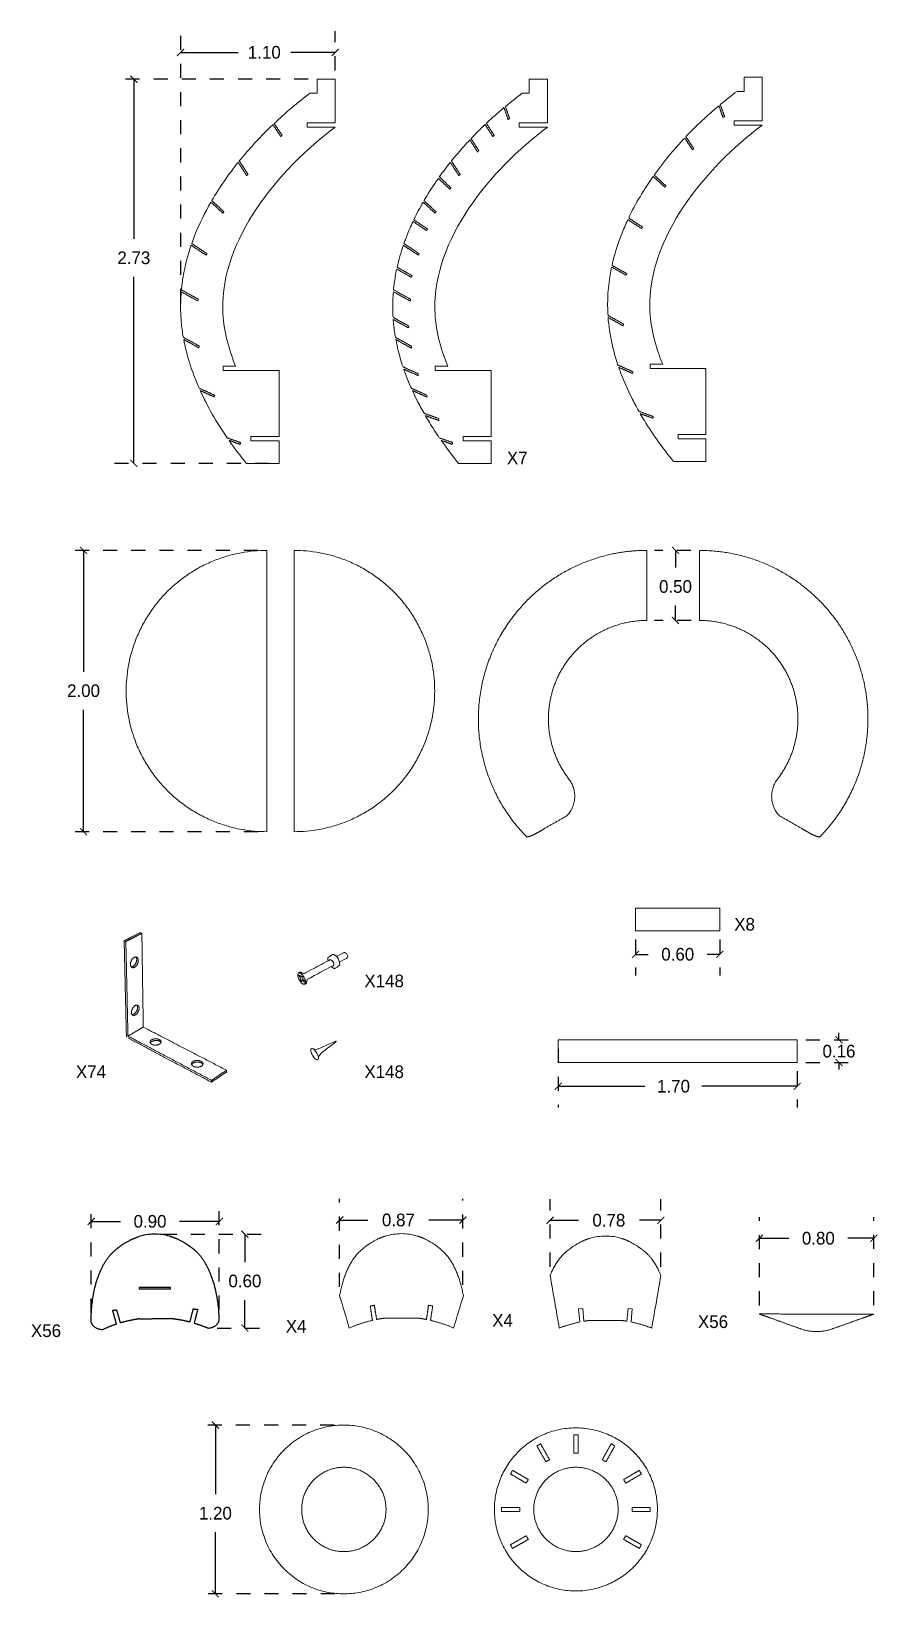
# Model space of a CAD drawing. Header units: metres. Extents: x 20.8 to 26.8, y 45.3 to 56.5.
import ezdxf

# ---------------------------------------------------------------- set-up
doc = ezdxf.new("R2010")
doc.units = ezdxf.units.M
doc.linetypes.add('HIDDEN', pattern=[9.525, 6.35, -3.175])
doc.layers.add('Make2D$Visible$Curves', color=7, linetype='Continuous', true_color=0x000000)
doc.layers.add('ΔΙΑΣΤΑΣΕΙΣ', color=60, linetype='Continuous')
doc.dimstyles.new('Copy of STANDARD_ACAD', dxfattribs={"dimtxt": 0.1, "dimasz": 0.1, "dimexe": 0.15, "dimexo": 0.0625, "dimgap": 0.09, "dimtad": 0, "dimtih": 1, "dimtoh": 1, "dimzin": 0, "dimdsep": 46, "dimtxsty": 'Standard', "dimblk": 'ARCHTICK', "dimcen": 0.09, "dimadec": 0, "dimazin": 0, "dimtfac": 1, "dimtofl": 0, "dimtmove": 0, "dimatfit": 3, "dimfxl": 1, "dimtolj": 1, "dimtzin": 0, "dimarcsym": 0})

msp = doc.modelspace()

# ---------------------------------------------------------------- texts
at = {"layer": 'Make2D$Visible$Curves', "color": 1, "lineweight": 5}
for s, p in [('X7', (24.136, 53.391)), ('X8', (25.753, 50.075)), ('X148', (23.122, 49.672)), ('X74', (21.07, 49.026)), ('X148', (23.122, 49.026)), ('X4', (24.031, 47.258)), ('X56', (25.495, 47.249)), ('X56', (20.75, 47.185)), ('X4', (22.563, 47.217))]:
    msp.add_text(s, height=0.09, dxfattribs=at).set_placement(p)

# ---------------------------------------------------------------- blocks, each defined once
blk = doc.blocks.new('_ArchTick')
at = {"color": 0, "linetype": 'ByBlock', "const_width": 0.15}
blk.add_lwpolyline([(-0.5, -0.5), (0.5, 0.5)], dxfattribs=at)
blk = doc.blocks.new('*D2')
at = {"layer": 'Defpoints', "color": 0, "linetype": 'HIDDEN', "ltscale": 0.01, "transparency": 16777216}
for p in [(21.482, 56.128), (22.785, 56.128), (22.507, 53.397)]:
    blk.add_point(p, dxfattribs=at)
at = {"layer": 'ΔΙΑΣΤΑΣΕΙΣ', "color": 0, "linetype": 'HIDDEN', "lineweight": -2, "ltscale": 0.01, "transparency": 16777216}
for p, q in [((22.723, 56.128), (21.332, 56.128)), ((22.444, 53.397), (21.332, 53.397))]:
    blk.add_line(p, q, dxfattribs=at)
at = {"layer": 'ΔΙΑΣΤΑΣΕΙΣ', "color": 0, "linetype": 'Continuous', "lineweight": -2, "ltscale": 0.01, "transparency": 16777216}
for p, q in [((21.482, 56.128), (21.482, 54.993)), ((21.482, 53.397), (21.482, 54.723))]:
    blk.add_line(p, q, dxfattribs=at)
at = {"layer": 'ΔΙΑΣΤΑΣΕΙΣ', "color": 0, "linetype": 'HIDDEN', "lineweight": -2, "ltscale": 0.01, "transparency": 16777216, "xscale": 0.05, "yscale": 0.05, "zscale": 0.05}
for p, rotation in [((21.482, 56.128), 90), ((21.482, 53.397), 270)]:
    blk.add_blockref('_ArchTick', p, dxfattribs=dict(at, rotation=rotation))
at = {"layer": 'ΔΙΑΣΤΑΣΕΙΣ', "color": 0, "linetype": 'HIDDEN', "lineweight": 5, "ltscale": 0.01, "transparency": 16777216, "insert": (21.482, 54.858), "char_height": 0.09, "attachment_point": 5}
blk.add_mtext('\\A1;2.73', dxfattribs=at)
blk = doc.blocks.new('*D3')
at = {"layer": 'Defpoints', "color": 0, "linetype": 'HIDDEN', "ltscale": 0.01, "transparency": 16777216}
for p in [(22.915, 56.319), (22.915, 56.128), (21.815, 54.474)]:
    blk.add_point(p, dxfattribs=at)
at = {"layer": 'ΔΙΑΣΤΑΣΕΙΣ', "color": 0, "linetype": 'HIDDEN', "lineweight": -2, "ltscale": 0.01, "transparency": 16777216}
for p, q in [((21.815, 54.537), (21.815, 56.469)), ((22.915, 56.191), (22.915, 56.469))]:
    blk.add_line(p, q, dxfattribs=at)
at = {"layer": 'ΔΙΑΣΤΑΣΕΙΣ', "color": 0, "linetype": 'Continuous', "lineweight": -2, "ltscale": 0.01, "transparency": 16777216}
for p, q in [((21.815, 56.319), (22.223, 56.319)), ((22.915, 56.319), (22.598, 56.319))]:
    blk.add_line(p, q, dxfattribs=at)
at = {"layer": 'ΔΙΑΣΤΑΣΕΙΣ', "color": 0, "linetype": 'HIDDEN', "lineweight": -2, "ltscale": 0.01, "transparency": 16777216, "xscale": 0.05, "yscale": 0.05, "zscale": 0.05, "rotation": 180}
blk.add_blockref('_ArchTick', (21.815, 56.319), dxfattribs=at)
at = {"layer": 'ΔΙΑΣΤΑΣΕΙΣ', "color": 0, "linetype": 'HIDDEN', "lineweight": -2, "ltscale": 0.01, "transparency": 16777216, "xscale": 0.05, "yscale": 0.05, "zscale": 0.05}
blk.add_blockref('_ArchTick', (22.915, 56.319), dxfattribs=at)
at = {"layer": 'ΔΙΑΣΤΑΣΕΙΣ', "color": 0, "linetype": 'HIDDEN', "lineweight": 5, "ltscale": 0.01, "transparency": 16777216, "insert": (22.41, 56.319), "char_height": 0.09, "attachment_point": 5}
blk.add_mtext('\\A1;1.10', dxfattribs=at)
blk = doc.blocks.new('*D4')
at = {"layer": 'Defpoints', "color": 0, "linetype": 'HIDDEN', "ltscale": 0.01, "transparency": 16777216}
for p in [(21.124, 52.778), (22.427, 52.778), (22.427, 50.778)]:
    blk.add_point(p, dxfattribs=at)
at = {"layer": 'ΔΙΑΣΤΑΣΕΙΣ', "color": 0, "linetype": 'HIDDEN', "lineweight": -2, "ltscale": 0.01, "transparency": 16777216}
for p, q in [((22.364, 52.778), (20.974, 52.778)), ((22.364, 50.778), (20.974, 50.778))]:
    blk.add_line(p, q, dxfattribs=at)
at = {"layer": 'ΔΙΑΣΤΑΣΕΙΣ', "color": 0, "linetype": 'Continuous', "lineweight": -2, "ltscale": 0.01, "transparency": 16777216}
for p, q in [((21.124, 52.778), (21.124, 51.915)), ((21.124, 50.778), (21.124, 51.645))]:
    blk.add_line(p, q, dxfattribs=at)
at = {"layer": 'ΔΙΑΣΤΑΣΕΙΣ', "color": 0, "linetype": 'HIDDEN', "lineweight": -2, "ltscale": 0.01, "transparency": 16777216, "xscale": 0.05, "yscale": 0.05, "zscale": 0.05}
for p, rotation in [((21.124, 52.778), 90), ((21.124, 50.778), 270)]:
    blk.add_blockref('_ArchTick', p, dxfattribs=dict(at, rotation=rotation))
at = {"layer": 'ΔΙΑΣΤΑΣΕΙΣ', "color": 0, "linetype": 'HIDDEN', "lineweight": 5, "ltscale": 0.01, "transparency": 16777216, "insert": (21.124, 51.78), "char_height": 0.09, "attachment_point": 5}
blk.add_mtext('\\A1;2.00', dxfattribs=at)
blk = doc.blocks.new('*D5')
at = {"layer": 'Defpoints', "color": 0, "linetype": 'HIDDEN', "ltscale": 0.01, "transparency": 16777216}
for p in [(22.062, 46.559), (22.971, 46.559), (22.974, 45.359)]:
    blk.add_point(p, dxfattribs=at)
at = {"layer": 'ΔΙΑΣΤΑΣΕΙΣ', "color": 0, "linetype": 'HIDDEN', "lineweight": -2, "ltscale": 0.01, "transparency": 16777216}
for p, q in [((22.908, 46.559), (21.912, 46.559)), ((22.911, 45.359), (21.912, 45.359))]:
    blk.add_line(p, q, dxfattribs=at)
at = {"layer": 'ΔΙΑΣΤΑΣΕΙΣ', "color": 0, "linetype": 'Continuous', "lineweight": -2, "ltscale": 0.01, "transparency": 16777216}
for p, q in [((22.062, 46.559), (22.062, 46.067)), ((22.062, 45.359), (22.062, 45.797))]:
    blk.add_line(p, q, dxfattribs=at)
at = {"layer": 'ΔΙΑΣΤΑΣΕΙΣ', "color": 0, "linetype": 'HIDDEN', "lineweight": -2, "ltscale": 0.01, "transparency": 16777216, "xscale": 0.05, "yscale": 0.05, "zscale": 0.05}
for p, rotation in [((22.062, 46.559), 90), ((22.062, 45.359), 270)]:
    blk.add_blockref('_ArchTick', p, dxfattribs=dict(at, rotation=rotation))
at = {"layer": 'ΔΙΑΣΤΑΣΕΙΣ', "color": 0, "linetype": 'HIDDEN', "lineweight": 5, "ltscale": 0.01, "transparency": 16777216, "insert": (22.062, 45.932), "char_height": 0.09, "attachment_point": 5}
blk.add_mtext('\\A1;1.20', dxfattribs=at)
blk = doc.blocks.new('*D6')
at = {"layer": 'Defpoints', "color": 0, "linetype": 'HIDDEN', "ltscale": 0.01, "transparency": 16777216}
for p in [(22.09, 48.007), (21.179, 47.296), (22.09, 47.317)]:
    blk.add_point(p, dxfattribs=at)
at = {"layer": 'ΔΙΑΣΤΑΣΕΙΣ', "color": 0, "linetype": 'HIDDEN', "lineweight": -2, "ltscale": 0.01, "transparency": 16777216}
for p, q in [((21.179, 47.358), (21.179, 48.157)), ((22.09, 47.38), (22.09, 48.157))]:
    blk.add_line(p, q, dxfattribs=at)
at = {"layer": 'ΔΙΑΣΤΑΣΕΙΣ', "color": 0, "linetype": 'Continuous', "lineweight": -2, "ltscale": 0.01, "transparency": 16777216}
for p, q in [((21.179, 48.007), (21.387, 48.007)), ((22.09, 48.007), (21.807, 48.007))]:
    blk.add_line(p, q, dxfattribs=at)
at = {"layer": 'ΔΙΑΣΤΑΣΕΙΣ', "color": 0, "linetype": 'HIDDEN', "lineweight": -2, "ltscale": 0.01, "transparency": 16777216, "xscale": 0.05, "yscale": 0.05, "zscale": 0.05, "rotation": 180}
blk.add_blockref('_ArchTick', (21.179, 48.007), dxfattribs=at)
at = {"layer": 'ΔΙΑΣΤΑΣΕΙΣ', "color": 0, "linetype": 'HIDDEN', "lineweight": -2, "ltscale": 0.01, "transparency": 16777216, "xscale": 0.05, "yscale": 0.05, "zscale": 0.05}
blk.add_blockref('_ArchTick', (22.09, 48.007), dxfattribs=at)
at = {"layer": 'ΔΙΑΣΤΑΣΕΙΣ', "color": 0, "linetype": 'HIDDEN', "lineweight": 5, "ltscale": 0.01, "transparency": 16777216, "insert": (21.597, 48.007), "char_height": 0.09, "attachment_point": 5}
blk.add_mtext('\\A1;0.90', dxfattribs=at)
blk = doc.blocks.new('*D7')
at = {"layer": 'Defpoints', "color": 0, "linetype": 'HIDDEN', "ltscale": 0.01, "transparency": 16777216}
for p in [(21.625, 47.916), (22.272, 47.916), (22.012, 47.249)]:
    blk.add_point(p, dxfattribs=at)
at = {"layer": 'ΔΙΑΣΤΑΣΕΙΣ', "color": 0, "linetype": 'HIDDEN', "lineweight": -2, "ltscale": 0.01, "transparency": 16777216}
for p, q in [((21.687, 47.916), (22.422, 47.916)), ((22.075, 47.249), (22.422, 47.249))]:
    blk.add_line(p, q, dxfattribs=at)
at = {"layer": 'ΔΙΑΣΤΑΣΕΙΣ', "color": 0, "linetype": 'Continuous', "lineweight": -2, "ltscale": 0.01, "transparency": 16777216}
for p, q in [((22.272, 47.916), (22.272, 47.718)), ((22.272, 47.249), (22.272, 47.448))]:
    blk.add_line(p, q, dxfattribs=at)
at = {"layer": 'ΔΙΑΣΤΑΣΕΙΣ', "color": 0, "linetype": 'HIDDEN', "lineweight": -2, "ltscale": 0.01, "transparency": 16777216, "xscale": 0.05, "yscale": 0.05, "zscale": 0.05}
for p, rotation in [((22.272, 47.916), 90), ((22.272, 47.249), 270)]:
    blk.add_blockref('_ArchTick', p, dxfattribs=dict(at, rotation=rotation))
at = {"layer": 'ΔΙΑΣΤΑΣΕΙΣ', "color": 0, "linetype": 'HIDDEN', "lineweight": 5, "ltscale": 0.01, "transparency": 16777216, "insert": (22.272, 47.583), "char_height": 0.09, "attachment_point": 5}
blk.add_mtext('\\A1;0.60', dxfattribs=at)
blk = doc.blocks.new('*D10')
at = {"layer": 'Defpoints', "color": 0, "linetype": 'HIDDEN', "ltscale": 0.01, "transparency": 16777216}
for p in [(25.335, 52.778), (25.506, 52.778), (25.509, 52.28)]:
    blk.add_point(p, dxfattribs=at)
at = {"layer": 'ΔΙΑΣΤΑΣΕΙΣ', "color": 0, "linetype": 'HIDDEN', "lineweight": -2, "ltscale": 0.01, "transparency": 16777216}
for p, q in [((25.444, 52.778), (25.185, 52.778)), ((25.447, 52.28), (25.185, 52.28))]:
    blk.add_line(p, q, dxfattribs=at)
at = {"layer": 'ΔΙΑΣΤΑΣΕΙΣ', "color": 0, "linetype": 'Continuous', "lineweight": -2, "ltscale": 0.01, "transparency": 16777216}
for p, q in [((25.335, 52.778), (25.335, 52.656)), ((25.335, 52.28), (25.335, 52.386))]:
    blk.add_line(p, q, dxfattribs=at)
at = {"layer": 'ΔΙΑΣΤΑΣΕΙΣ', "color": 0, "linetype": 'HIDDEN', "lineweight": -2, "ltscale": 0.01, "transparency": 16777216, "xscale": 0.05, "yscale": 0.05, "zscale": 0.05}
for p, rotation in [((25.335, 52.778), 90), ((25.335, 52.28), 270)]:
    blk.add_blockref('_ArchTick', p, dxfattribs=dict(at, rotation=rotation))
at = {"layer": 'ΔΙΑΣΤΑΣΕΙΣ', "color": 0, "linetype": 'HIDDEN', "lineweight": 5, "ltscale": 0.01, "transparency": 16777216, "insert": (25.335, 52.521), "char_height": 0.09, "attachment_point": 5}
blk.add_mtext('\\A1;0.50', dxfattribs=at)
blk = doc.blocks.new('*D11')
at = {"layer": 'Defpoints', "color": 0, "linetype": 'HIDDEN', "ltscale": 0.01, "transparency": 16777216}
for p in [(26.201, 49.298), (26.498, 49.298), (26.201, 49.137)]:
    blk.add_point(p, dxfattribs=at)
at = {"layer": 'ΔΙΑΣΤΑΣΕΙΣ', "color": 0, "linetype": 'Continuous', "lineweight": -2, "ltscale": 0.01, "transparency": 16777216}
for p, q in [((26.498, 49.298), (26.498, 49.348)), ((26.498, 49.137), (26.498, 49.087))]:
    blk.add_line(p, q, dxfattribs=at)
at = {"layer": 'ΔΙΑΣΤΑΣΕΙΣ', "color": 0, "linetype": 'HIDDEN', "lineweight": -2, "ltscale": 0.01, "transparency": 16777216}
for p, q in [((26.263, 49.298), (26.648, 49.298)), ((26.263, 49.137), (26.648, 49.137))]:
    blk.add_line(p, q, dxfattribs=at)
at = {"layer": 'ΔΙΑΣΤΑΣΕΙΣ', "color": 0, "linetype": 'HIDDEN', "lineweight": -2, "ltscale": 0.01, "transparency": 16777216, "xscale": 0.05, "yscale": 0.05, "zscale": 0.05}
for p, rotation in [((26.498, 49.298), 270), ((26.498, 49.137), 90)]:
    blk.add_blockref('_ArchTick', p, dxfattribs=dict(at, rotation=rotation))
at = {"layer": 'ΔΙΑΣΤΑΣΕΙΣ', "color": 0, "linetype": 'HIDDEN', "lineweight": 5, "ltscale": 0.01, "transparency": 16777216, "insert": (26.498, 49.217), "char_height": 0.09, "attachment_point": 5}
blk.add_mtext('\\A1;0.16', dxfattribs=at)
blk = doc.blocks.new('*D12')
at = {"layer": 'Defpoints', "color": 0, "linetype": 'HIDDEN', "ltscale": 0.01, "transparency": 16777216}
for p in [(24.501, 49.298), (26.201, 49.137), (26.201, 48.968)]:
    blk.add_point(p, dxfattribs=at)
at = {"layer": 'ΔΙΑΣΤΑΣΕΙΣ', "color": 0, "linetype": 'HIDDEN', "lineweight": -2, "ltscale": 0.01, "transparency": 16777216}
for p, q in [((24.501, 49.235), (24.501, 48.818)), ((26.201, 49.075), (26.201, 48.818))]:
    blk.add_line(p, q, dxfattribs=at)
at = {"layer": 'ΔΙΑΣΤΑΣΕΙΣ', "color": 0, "linetype": 'Continuous', "lineweight": -2, "ltscale": 0.01, "transparency": 16777216}
for p, q in [((24.501, 48.968), (25.118, 48.968)), ((26.201, 48.968), (25.523, 48.968))]:
    blk.add_line(p, q, dxfattribs=at)
at = {"layer": 'ΔΙΑΣΤΑΣΕΙΣ', "color": 0, "linetype": 'HIDDEN', "lineweight": -2, "ltscale": 0.01, "transparency": 16777216, "xscale": 0.05, "yscale": 0.05, "zscale": 0.05, "rotation": 180}
blk.add_blockref('_ArchTick', (24.501, 48.968), dxfattribs=at)
at = {"layer": 'ΔΙΑΣΤΑΣΕΙΣ', "color": 0, "linetype": 'HIDDEN', "lineweight": -2, "ltscale": 0.01, "transparency": 16777216, "xscale": 0.05, "yscale": 0.05, "zscale": 0.05}
blk.add_blockref('_ArchTick', (26.201, 48.968), dxfattribs=at)
at = {"layer": 'ΔΙΑΣΤΑΣΕΙΣ', "color": 0, "linetype": 'HIDDEN', "lineweight": 5, "ltscale": 0.01, "transparency": 16777216, "insert": (25.321, 48.968), "char_height": 0.09, "width": 0.03043, "attachment_point": 5}
blk.add_mtext('\\A1;1.70', dxfattribs=at)
blk = doc.blocks.new('*D13')
at = {"layer": 'Defpoints', "color": 0, "linetype": 'HIDDEN', "ltscale": 0.01, "transparency": 16777216}
for p in [(25.051, 50.074), (25.651, 50.074), (25.651, 49.906)]:
    blk.add_point(p, dxfattribs=at)
at = {"layer": 'ΔΙΑΣΤΑΣΕΙΣ', "color": 0, "linetype": 'HIDDEN', "lineweight": -2, "ltscale": 0.01, "transparency": 16777216}
for p, q in [((25.051, 50.012), (25.051, 49.756)), ((25.651, 50.012), (25.651, 49.756))]:
    blk.add_line(p, q, dxfattribs=at)
at = {"layer": 'ΔΙΑΣΤΑΣΕΙΣ', "color": 0, "linetype": 'Continuous', "lineweight": -2, "ltscale": 0.01, "transparency": 16777216}
for p, q in [((25.051, 49.906), (25.141, 49.906)), ((25.651, 49.906), (25.561, 49.906))]:
    blk.add_line(p, q, dxfattribs=at)
at = {"layer": 'ΔΙΑΣΤΑΣΕΙΣ', "color": 0, "linetype": 'HIDDEN', "lineweight": -2, "ltscale": 0.01, "transparency": 16777216, "xscale": 0.05, "yscale": 0.05, "zscale": 0.05, "rotation": 180}
blk.add_blockref('_ArchTick', (25.051, 49.906), dxfattribs=at)
at = {"layer": 'ΔΙΑΣΤΑΣΕΙΣ', "color": 0, "linetype": 'HIDDEN', "lineweight": -2, "ltscale": 0.01, "transparency": 16777216, "xscale": 0.05, "yscale": 0.05, "zscale": 0.05}
blk.add_blockref('_ArchTick', (25.651, 49.906), dxfattribs=at)
at = {"layer": 'ΔΙΑΣΤΑΣΕΙΣ', "color": 0, "linetype": 'HIDDEN', "lineweight": 5, "ltscale": 0.01, "transparency": 16777216, "insert": (25.351, 49.906), "char_height": 0.09, "width": 0.035, "attachment_point": 5}
blk.add_mtext('\\A1;0.60', dxfattribs=at)
blk = doc.blocks.new('*D14')
at = {"layer": 'Defpoints', "color": 0, "linetype": 'HIDDEN', "ltscale": 0.01, "transparency": 16777216}
for p in [(23.823, 48.017), (22.946, 47.478), (23.823, 47.493)]:
    blk.add_point(p, dxfattribs=at)
at = {"layer": 'ΔΙΑΣΤΑΣΕΙΣ', "color": 0, "linetype": 'HIDDEN', "lineweight": -2, "ltscale": 0.01, "transparency": 16777216}
for p, q in [((22.946, 47.541), (22.946, 48.167)), ((23.823, 47.556), (23.823, 48.167))]:
    blk.add_line(p, q, dxfattribs=at)
at = {"layer": 'ΔΙΑΣΤΑΣΕΙΣ', "color": 0, "linetype": 'Continuous', "lineweight": -2, "ltscale": 0.01, "transparency": 16777216}
for p, q in [((22.946, 48.017), (23.146, 48.017)), ((23.823, 48.017), (23.581, 48.017))]:
    blk.add_line(p, q, dxfattribs=at)
at = {"layer": 'ΔΙΑΣΤΑΣΕΙΣ', "color": 0, "linetype": 'HIDDEN', "lineweight": -2, "ltscale": 0.01, "transparency": 16777216, "xscale": 0.05, "yscale": 0.05, "zscale": 0.05, "rotation": 180}
blk.add_blockref('_ArchTick', (22.946, 48.017), dxfattribs=at)
at = {"layer": 'ΔΙΑΣΤΑΣΕΙΣ', "color": 0, "linetype": 'HIDDEN', "lineweight": -2, "ltscale": 0.01, "transparency": 16777216, "xscale": 0.05, "yscale": 0.05, "zscale": 0.05}
blk.add_blockref('_ArchTick', (23.823, 48.017), dxfattribs=at)
at = {"layer": 'ΔΙΑΣΤΑΣΕΙΣ', "color": 0, "linetype": 'HIDDEN', "lineweight": 5, "ltscale": 0.01, "transparency": 16777216, "insert": (23.364, 48.017), "char_height": 0.09, "width": 0.24, "attachment_point": 5}
blk.add_mtext('\\A1;0.87', dxfattribs=at)
blk = doc.blocks.new('*D15')
at = {"layer": 'Defpoints', "color": 0, "linetype": 'HIDDEN', "ltscale": 0.01, "transparency": 16777216}
for p in [(25.231, 48.015), (24.443, 47.622), (25.231, 47.622)]:
    blk.add_point(p, dxfattribs=at)
at = {"layer": 'ΔΙΑΣΤΑΣΕΙΣ', "color": 0, "linetype": 'HIDDEN', "lineweight": -2, "ltscale": 0.01, "transparency": 16777216}
for p, q in [((24.443, 47.685), (24.443, 48.165)), ((25.231, 47.685), (25.231, 48.165))]:
    blk.add_line(p, q, dxfattribs=at)
at = {"layer": 'ΔΙΑΣΤΑΣΕΙΣ', "color": 0, "linetype": 'Continuous', "lineweight": -2, "ltscale": 0.01, "transparency": 16777216}
for p, q in [((24.443, 48.015), (24.644, 48.015)), ((25.231, 48.015), (25.079, 48.015))]:
    blk.add_line(p, q, dxfattribs=at)
at = {"layer": 'ΔΙΑΣΤΑΣΕΙΣ', "color": 0, "linetype": 'HIDDEN', "lineweight": -2, "ltscale": 0.01, "transparency": 16777216, "xscale": 0.05, "yscale": 0.05, "zscale": 0.05, "rotation": 180}
blk.add_blockref('_ArchTick', (24.443, 48.015), dxfattribs=at)
at = {"layer": 'ΔΙΑΣΤΑΣΕΙΣ', "color": 0, "linetype": 'HIDDEN', "lineweight": -2, "ltscale": 0.01, "transparency": 16777216, "xscale": 0.05, "yscale": 0.05, "zscale": 0.05}
blk.add_blockref('_ArchTick', (25.231, 48.015), dxfattribs=at)
at = {"layer": 'ΔΙΑΣΤΑΣΕΙΣ', "color": 0, "linetype": 'HIDDEN', "lineweight": 5, "ltscale": 0.01, "transparency": 16777216, "insert": (24.861, 48.015), "char_height": 0.09, "width": 0.035, "attachment_point": 5}
blk.add_mtext('\\A1;0.78', dxfattribs=at)
blk = doc.blocks.new('*D17')
at = {"layer": 'Defpoints', "color": 0, "linetype": 'HIDDEN', "ltscale": 0.01, "transparency": 16777216}
for p in [(26.746, 47.887), (25.932, 47.348), (26.746, 47.348)]:
    blk.add_point(p, dxfattribs=at)
at = {"layer": 'ΔΙΑΣΤΑΣΕΙΣ', "color": 0, "linetype": 'HIDDEN', "lineweight": -2, "ltscale": 0.01, "transparency": 16777216}
for p, q in [((25.932, 47.41), (25.932, 48.037)), ((26.746, 47.411), (26.746, 48.037))]:
    blk.add_line(p, q, dxfattribs=at)
at = {"layer": 'ΔΙΑΣΤΑΣΕΙΣ', "color": 0, "linetype": 'Continuous', "lineweight": -2, "ltscale": 0.01, "transparency": 16777216}
for p, q in [((25.932, 47.887), (26.141, 47.887)), ((26.746, 47.887), (26.561, 47.887))]:
    blk.add_line(p, q, dxfattribs=at)
at = {"layer": 'ΔΙΑΣΤΑΣΕΙΣ', "color": 0, "linetype": 'HIDDEN', "lineweight": -2, "ltscale": 0.01, "transparency": 16777216, "xscale": 0.05, "yscale": 0.05, "zscale": 0.05, "rotation": 180}
blk.add_blockref('_ArchTick', (25.932, 47.887), dxfattribs=at)
at = {"layer": 'ΔΙΑΣΤΑΣΕΙΣ', "color": 0, "linetype": 'HIDDEN', "lineweight": -2, "ltscale": 0.01, "transparency": 16777216, "xscale": 0.05, "yscale": 0.05, "zscale": 0.05}
blk.add_blockref('_ArchTick', (26.746, 47.887), dxfattribs=at)
at = {"layer": 'ΔΙΑΣΤΑΣΕΙΣ', "color": 0, "linetype": 'HIDDEN', "lineweight": 5, "ltscale": 0.01, "transparency": 16777216, "insert": (26.351, 47.887), "char_height": 0.09, "width": 0.24, "attachment_point": 5}
blk.add_mtext('\\A1;0.80', dxfattribs=at)

# ---------------------------------------------------------------- dimensions: what is measured, and where the dimension line sits
at = {"layer": 'ΔΙΑΣΤΑΣΕΙΣ', "linetype": 'HIDDEN', "lineweight": 5, "ltscale": 0.01}
dim = msp.add_linear_dim(base=(22.915, 56.319), p1=(21.815, 54.474), p2=(22.915, 56.128), dimstyle='Copy of STANDARD_ACAD', override={"dimtxt": 0.09, "dimasz": 0.05}, dxfattribs=at)
dim.commit()
dim.dimension.update_dxf_attribs({"geometry": '*D3', "text_midpoint": (22.41, 56.319), "dimtype": 160})
for base, p1, p2, picture, middle in [((21.482, 56.128), (22.507, 53.397), (22.785, 56.128), '*D2', (21.482, 54.858)), ((21.124, 52.778), (22.427, 50.778), (22.427, 52.778), '*D4', (21.124, 51.78)), ((25.335, 52.778), (25.509, 52.28), (25.506, 52.778), '*D10', (25.335, 52.521)), ((26.498, 49.298), (26.201, 49.137), (26.201, 49.298), '*D11', (26.498, 49.217)), ((22.062, 46.559), (22.974, 45.359), (22.971, 46.559), '*D5', (22.062, 45.932))]:
    dim = msp.add_linear_dim(base=base, p1=p1, p2=p2, angle=90, dimstyle='Copy of STANDARD_ACAD', override={"dimtxt": 0.09, "dimasz": 0.05}, dxfattribs=at)
    dim.commit()
    dim.dimension.update_dxf_attribs({"geometry": picture, "text_midpoint": middle, "dimtype": 160})
for base, p1, p2, text, picture, middle in [((25.651, 49.906), (25.051, 50.074), (25.651, 50.074), '0.60', '*D13', (25.351, 49.906)), ((26.201, 48.968), (24.501, 49.298), (26.201, 49.137), '1.70', '*D12', (25.321, 48.968)), ((22.09, 48.007), (21.179, 47.296), (22.09, 47.317), '0.90', '*D6', (21.597, 48.007)), ((23.823, 48.017), (22.946, 47.478), (23.823, 47.493), '0.87', '*D14', (23.364, 48.017)), ((25.231, 48.015), (24.443, 47.622), (25.231, 47.622), '0.78', '*D15', (24.861, 48.015)), ((26.746, 47.887), (25.932, 47.348), (26.746, 47.348), '0.80', '*D17', (26.351, 47.887))]:
    dim = msp.add_linear_dim(base=base, p1=p1, p2=p2, text=text, dimstyle='Copy of STANDARD_ACAD', override={"dimtxt": 0.09, "dimasz": 0.05}, dxfattribs=at)
    dim.commit()
    dim.dimension.update_dxf_attribs({"geometry": picture, "text_midpoint": middle, "dimtype": 160})
dim = msp.add_linear_dim(base=(22.272, 47.916), p1=(22.012, 47.249), p2=(21.625, 47.916), angle=90, text='0.60', dimstyle='Copy of STANDARD_ACAD', override={"dimtxt": 0.09, "dimasz": 0.05}, dxfattribs=at)
dim.commit()
dim.dimension.update_dxf_attribs({"geometry": '*D7', "text_midpoint": (22.272, 47.583), "dimtype": 160})

# ---------------------------------------------------------------- linework, layer by layer
at = {"layer": 'Make2D$Visible$Curves', "color": 1}
msp.add_lwpolyline([(21.632, 47.537), (21.52, 47.537), (21.52, 47.527), (21.743, 47.528), (21.743, 47.538), (21.632, 47.538)], dxfattribs=at)
at = {"layer": 'Make2D$Visible$Curves', "color": 1, "lineweight": 5}
for points in [[(24.655, 47.292), (24.646, 47.385), (24.676, 47.389), (24.684, 47.297)], [(24.99, 47.297), (24.998, 47.389), (25.028, 47.385), (25.02, 47.292)]]:
    msp.add_lwpolyline(points, dxfattribs=at)
for points, degree in [([(25.952, 56.142), (25.888, 56.142), (25.823, 56.142)], 2), ([(25.823, 56.142), (25.823, 56.092), (25.823, 56.042)], 2), ([(25.952, 56.142), (25.952, 56.092), (25.952, 56.042)], 2), ([(22.735, 56.028), (22.646, 55.962), (22.561, 55.891), (22.481, 55.814)], 3), ([(22.785, 56.028), (22.76, 56.028), (22.735, 56.028)], 2), ([(22.785, 56.128), (22.785, 56.078), (22.785, 56.028)], 2), ([(22.785, 56.128), (22.85, 56.128), (22.915, 56.128)], 2), ([(22.915, 56.128), (22.915, 56.078), (22.915, 56.028)], 2), ([(22.915, 55.818), (22.915, 55.923), (22.915, 56.028)], 2), ([(24.244, 56.028), (24.204, 55.998), (24.164, 55.967), (24.125, 55.935)], 3), ([(24.294, 56.028), (24.269, 56.028), (24.244, 56.028)], 2), ([(24.424, 56.128), (24.359, 56.128), (24.294, 56.128)], 2), ([(24.294, 56.128), (24.294, 56.078), (24.294, 56.028)], 2), ([(24.424, 56.128), (24.424, 56.078), (24.424, 56.028)], 2), ([(24.424, 55.818), (24.424, 55.923), (24.424, 56.028)], 2), ([(25.773, 56.042), (25.733, 56.012), (25.693, 55.981), (25.654, 55.948)], 3), ([(25.823, 56.042), (25.798, 56.042), (25.773, 56.042)], 2), ([(25.952, 55.832), (25.952, 55.937), (25.952, 56.042)], 2), ([(24.115, 55.926), (24.072, 55.89), (24.03, 55.853), (23.99, 55.815)], 3), ([(24.115, 55.926), (24.13, 55.884), (24.144, 55.841)], 2), ([(24.125, 55.935), (24.14, 55.891), (24.155, 55.848)], 2), ([(25.644, 55.94), (25.562, 55.871), (25.483, 55.797), (25.409, 55.72)], 3), ([(25.672, 55.857), (25.658, 55.898), (25.644, 55.94)], 2), ([(25.654, 55.948), (25.669, 55.905), (25.684, 55.862)], 2), ([(22.527, 55.721), (22.499, 55.763), (22.472, 55.806)], 2), ([(22.481, 55.814), (22.509, 55.771), (22.537, 55.728)], 2), ([(22.715, 55.818), (22.715, 55.803), (22.715, 55.788)], 2), ([(22.715, 55.818), (22.815, 55.818), (22.915, 55.818)], 2), ([(23.981, 55.806), (23.946, 55.774), (23.913, 55.74), (23.881, 55.706)], 3), ([(24.036, 55.721), (24.008, 55.763), (23.981, 55.806)], 2), ([(23.99, 55.815), (24.018, 55.771), (24.046, 55.728)], 2), ([(24.155, 55.848), (24.15, 55.845), (24.144, 55.841)], 2), ([(24.224, 55.818), (24.224, 55.803), (24.224, 55.788)], 2), ([(24.224, 55.818), (24.324, 55.818), (24.424, 55.818)], 2), ([(25.684, 55.862), (25.678, 55.859), (25.672, 55.857)], 2), ([(25.753, 55.832), (25.753, 55.817), (25.753, 55.802)], 2), ([(25.753, 55.832), (25.853, 55.832), (25.952, 55.832)], 2), ([(25.753, 55.802), (25.853, 55.802), (25.952, 55.802)], 2), ([(22.537, 55.728), (22.532, 55.724), (22.527, 55.721)], 2), ([(22.715, 55.788), (22.815, 55.788), (22.915, 55.788)], 2), ([(23.872, 55.697), (23.899, 55.655), (23.927, 55.612)], 2), ([(23.936, 55.621), (23.908, 55.663), (23.881, 55.706)], 2), ([(24.046, 55.728), (24.041, 55.724), (24.036, 55.721)], 2), ([(24.224, 55.788), (24.324, 55.788), (24.424, 55.788)], 2), ([(25.401, 55.71), (25.428, 55.669), (25.455, 55.627)], 2), ([(25.465, 55.634), (25.437, 55.677), (25.409, 55.72)], 2), ([(23.936, 55.621), (23.931, 55.616), (23.927, 55.612)], 2), ([(25.455, 55.627), (25.46, 55.631), (25.465, 55.634)], 2), ([(22.224, 55.537), (22.255, 55.49), (22.285, 55.443)], 2), ([(22.232, 55.547), (22.231, 55.545), (22.23, 55.544)], 2), ([(22.295, 55.451), (22.264, 55.499), (22.232, 55.547)], 2), ([(23.733, 55.537), (23.706, 55.503), (23.68, 55.468), (23.655, 55.433)], 3), ([(23.794, 55.443), (23.764, 55.49), (23.733, 55.537)], 2), ([(23.741, 55.547), (23.773, 55.499), (23.804, 55.451)], 2), ([(22.285, 55.443), (22.29, 55.447), (22.295, 55.451)], 2), ([(23.648, 55.423), (23.689, 55.384), (23.73, 55.346)], 2), ([(23.738, 55.356), (23.696, 55.395), (23.655, 55.433)], 2), ([(23.738, 55.356), (23.734, 55.351), (23.73, 55.346)], 2), ([(23.804, 55.451), (23.799, 55.447), (23.794, 55.443)], 2), ([(25.259, 55.36), (25.218, 55.398), (25.176, 55.437)], 2), ([(25.184, 55.447), (25.225, 55.408), (25.266, 55.37)], 2), ([(25.266, 55.37), (25.263, 55.365), (25.259, 55.36)], 2), ([(22.03, 55.254), (22.073, 55.215), (22.116, 55.175)], 2), ([(22.123, 55.185), (22.08, 55.225), (22.037, 55.265)], 2), ([(23.54, 55.254), (23.516, 55.213), (23.494, 55.171), (23.473, 55.128)], 3), ([(23.625, 55.175), (23.582, 55.215), (23.54, 55.254)], 2), ([(23.632, 55.185), (23.589, 55.225), (23.546, 55.265)], 2), ([(22.116, 55.175), (22.119, 55.18), (22.123, 55.185)], 2), ([(23.473, 55.128), (23.522, 55.096), (23.571, 55.063)], 2), ([(23.625, 55.175), (23.629, 55.18), (23.632, 55.185)], 2), ([(25.094, 55.066), (25.045, 55.098), (24.996, 55.13)], 2), ([(25.002, 55.142), (25.051, 55.109), (25.1, 55.077)], 2), ([(23.565, 55.052), (23.516, 55.084), (23.468, 55.117)], 2), ([(23.571, 55.063), (23.568, 55.058), (23.565, 55.052)], 2), ([(25.1, 55.077), (25.097, 55.071), (25.094, 55.066)], 2), ([(21.996, 54.877), (21.943, 54.912), (21.89, 54.948)], 2), ([(21.894, 54.96), (21.948, 54.924), (22.002, 54.888)], 2), ([(23.399, 54.948), (23.381, 54.896), (23.367, 54.844), (23.355, 54.791)], 3), ([(23.399, 54.948), (23.452, 54.912), (23.506, 54.877)], 2), ([(23.511, 54.888), (23.457, 54.924), (23.403, 54.96)], 2), ([(22.002, 54.888), (21.999, 54.883), (21.996, 54.877)], 2), ([(23.511, 54.888), (23.508, 54.883), (23.506, 54.877)], 2), ([(24.884, 54.805), (24.936, 54.775), (24.989, 54.746)], 2), ([(23.456, 54.72), (23.404, 54.749), (23.352, 54.778)], 2), ([(23.355, 54.791), (23.408, 54.762), (23.461, 54.732)], 2), ([(23.456, 54.72), (23.459, 54.726), (23.461, 54.732)], 2), ([(24.984, 54.735), (24.933, 54.763), (24.881, 54.792)], 2), ([(24.989, 54.746), (24.987, 54.74), (24.984, 54.735)], 2), ([(21.819, 54.617), (21.877, 54.585), (21.936, 54.552)], 2), ([(21.941, 54.564), (21.881, 54.597), (21.82, 54.631)], 2), ([(23.328, 54.617), (23.388, 54.584), (23.447, 54.551)], 2), ([(23.45, 54.564), (23.39, 54.597), (23.329, 54.631)], 2), ([(21.936, 54.552), (21.939, 54.558), (21.941, 54.564)], 2), ([(23.45, 54.564), (23.449, 54.558), (23.447, 54.551)], 2), ([(23.438, 54.373), (23.382, 54.404), (23.326, 54.435)], 2), ([(23.436, 54.36), (23.381, 54.39), (23.327, 54.42)], 2), ([(23.436, 54.36), (23.437, 54.366), (23.438, 54.373)], 2), ([(24.855, 54.448), (24.911, 54.418), (24.967, 54.387)], 2), ([(24.962, 54.375), (24.909, 54.404), (24.856, 54.434)], 2), ([(24.967, 54.387), (24.964, 54.381), (24.962, 54.375)], 2), ([(21.834, 54.293), (21.891, 54.262), (21.948, 54.23)], 2), ([(21.943, 54.219), (21.89, 54.248), (21.837, 54.277)], 2), ([(23.343, 54.293), (23.4, 54.262), (23.457, 54.23)], 2), ([(23.456, 54.216), (23.401, 54.247), (23.346, 54.277)], 2), ([(21.943, 54.219), (21.946, 54.224), (21.948, 54.23)], 2), ([(23.456, 54.216), (23.457, 54.223), (23.457, 54.23)], 2), ([(22.117, 54.058), (22.117, 54.073), (22.117, 54.088)], 2), ([(22.117, 54.088), (22.161, 54.088), (22.206, 54.088)], 2), ([(22.117, 54.058), (22.168, 54.058), (22.219, 54.058)], 2), ([(22.515, 54.058), (22.367, 54.058), (22.219, 54.058)], 2), ([(22.515, 53.588), (22.515, 53.823), (22.515, 54.058)], 2), ([(23.505, 54.034), (23.451, 54.058), (23.397, 54.083)], 2), ([(23.402, 54.066), (23.454, 54.043), (23.505, 54.02)], 2), ([(23.505, 54.034), (23.505, 54.027), (23.505, 54.02)], 2), ([(23.626, 54.058), (23.626, 54.073), (23.626, 54.088)], 2), ([(23.626, 54.088), (23.67, 54.088), (23.715, 54.088)], 2), ([(23.626, 54.058), (23.677, 54.058), (23.728, 54.058)], 2), ([(24.024, 54.058), (23.876, 54.058), (23.728, 54.058)], 2), ([(24.024, 53.588), (24.024, 53.823), (24.024, 54.058)], 2), ([(24.926, 54.096), (24.979, 54.072), (25.033, 54.048)], 2), ([(25.029, 54.036), (24.98, 54.058), (24.931, 54.08)], 2), ([(25.033, 54.048), (25.031, 54.042), (25.029, 54.036)], 2), ([(25.244, 54.102), (25.199, 54.102), (25.155, 54.102)], 2), ([(25.155, 54.072), (25.155, 54.087), (25.155, 54.102)], 2), ([(25.257, 54.072), (25.206, 54.072), (25.155, 54.072)], 2), ([(25.552, 54.072), (25.405, 54.072), (25.257, 54.072)], 2), ([(25.552, 54.072), (25.552, 53.915), (25.552, 53.758), (25.552, 53.602)], 3), ([(21.947, 53.931), (22.001, 53.907), (22.056, 53.882)], 2), ([(22.052, 53.87), (22.003, 53.892), (21.954, 53.914)], 2), ([(23.565, 53.882), (23.51, 53.907), (23.456, 53.931)], 2), ([(23.464, 53.914), (23.515, 53.891), (23.567, 53.868)], 2), ([(22.052, 53.87), (22.054, 53.876), (22.056, 53.882)], 2), ([(23.565, 53.882), (23.566, 53.875), (23.567, 53.868)], 2), ([(23.546, 53.753), (23.597, 53.735), (23.648, 53.717)], 2), ([(23.652, 53.702), (23.604, 53.719), (23.555, 53.736)], 2), ([(23.648, 53.717), (23.65, 53.709), (23.652, 53.702)], 2), ([(25.177, 53.73), (25.126, 53.749), (25.075, 53.767)], 2), ([(25.084, 53.75), (25.129, 53.734), (25.174, 53.718)], 2), ([(25.174, 53.718), (25.176, 53.724), (25.177, 53.73)], 2), ([(22.146, 53.578), (22.194, 53.561), (22.241, 53.545)], 2), ([(22.315, 53.558), (22.315, 53.573), (22.315, 53.588)], 2), ([(22.315, 53.588), (22.415, 53.588), (22.515, 53.588)], 2), ([(23.75, 53.545), (23.703, 53.561), (23.655, 53.578)], 2), ([(23.824, 53.588), (23.924, 53.588), (24.024, 53.588)], 2), ([(23.824, 53.558), (23.824, 53.573), (23.824, 53.588)], 2), ([(25.353, 53.602), (25.453, 53.602), (25.552, 53.602)], 2), ([(25.353, 53.572), (25.353, 53.587), (25.353, 53.602)], 2), ([(25.353, 53.572), (25.453, 53.572), (25.552, 53.572)], 2), ([(25.552, 53.411), (25.552, 53.491), (25.552, 53.572)], 2), ([(22.238, 53.532), (22.198, 53.546), (22.159, 53.56)], 2), ([(22.159, 53.56), (22.198, 53.504), (22.239, 53.45), (22.283, 53.397)], 3), ([(22.241, 53.545), (22.24, 53.538), (22.238, 53.532)], 2), ([(22.315, 53.558), (22.415, 53.558), (22.515, 53.558)], 2), ([(22.515, 53.558), (22.515, 53.478), (22.515, 53.397)], 2), ([(23.669, 53.56), (23.708, 53.546), (23.747, 53.532)], 2), ([(23.669, 53.56), (23.708, 53.504), (23.749, 53.45), (23.792, 53.397)], 3), ([(23.676, 53.549), (23.676, 53.549), (23.676, 53.549)], 2), ([(23.747, 53.532), (23.749, 53.538), (23.75, 53.545)], 2), ([(23.824, 53.558), (23.924, 53.558), (24.024, 53.558)], 2), ([(24.024, 53.397), (24.024, 53.478), (24.024, 53.558)], 2), ([(22.283, 53.397), (22.399, 53.397), (22.515, 53.397)], 2), ([(23.792, 53.397), (23.908, 53.397), (24.024, 53.397)], 2), ([(25.321, 53.411), (25.437, 53.411), (25.552, 53.411)], 2), ([(22.427, 52.778), (22.427, 51.778), (22.427, 50.778)], 2), ([(22.622, 52.778), (22.622, 51.778), (22.622, 50.778)], 2), ([(25.131, 52.778), (25.131, 52.529), (25.131, 52.28)], 2), ([(25.506, 52.778), (25.506, 52.529), (25.506, 52.28)], 2), ([(25.051, 50.074), (25.051, 50.155), (25.051, 50.235)], 2), ([(25.651, 50.235), (25.351, 50.235), (25.051, 50.235)], 2), ([(25.651, 50.074), (25.651, 50.155), (25.651, 50.235)], 2), ([(25.051, 50.074), (25.351, 50.074), (25.651, 50.074)], 2), ([(22.864, 49.86), (22.862, 49.864), (22.861, 49.869), (22.862, 49.877), (22.862, 49.879), (22.863, 49.882), (22.873, 49.891), (22.877, 49.893), (22.88, 49.895), (22.884, 49.898), (22.898, 49.906), (22.901, 49.906), (22.904, 49.906), (22.908, 49.904), (22.93, 49.885), (22.932, 49.883), (22.935, 49.877), (22.938, 49.871), (22.944, 49.855), (22.946, 49.842), (22.947, 49.831), (22.946, 49.829), (22.939, 49.823), (22.917, 49.808), (22.911, 49.805), (22.907, 49.804), (22.902, 49.806), (22.885, 49.819)], 3), ([(22.67, 49.708), (22.657, 49.727), (22.653, 49.735), (22.649, 49.746), (22.649, 49.755), (22.648, 49.762), (22.65, 49.769), (22.653, 49.774), (22.657, 49.776), (22.66, 49.776), (22.666, 49.773), (22.673, 49.767), (22.681, 49.76), (22.687, 49.752), (22.69, 49.747), (22.695, 49.736), (22.699, 49.73), (22.701, 49.723), (22.701, 49.721), (22.702, 49.718), (22.702, 49.717), (22.702, 49.713), (22.702, 49.709), (22.702, 49.703), (22.7, 49.701), (22.698, 49.697), (22.695, 49.695), (22.689, 49.695), (22.684, 49.695), (22.68, 49.698), (22.673, 49.703), (22.67, 49.708)], 3), ([(22.67, 49.728), (22.671, 49.732), (22.67, 49.736), (22.667, 49.739), (22.659, 49.749), (22.657, 49.751), (22.655, 49.753), (22.655, 49.755), (22.656, 49.756), (22.658, 49.759), (22.66, 49.759), (22.667, 49.75), (22.67, 49.748), (22.673, 49.747), (22.675, 49.747), (22.677, 49.748), (22.678, 49.751), (22.678, 49.753), (22.679, 49.752), (22.68, 49.751), (22.684, 49.746), (22.685, 49.744), (22.684, 49.741), (22.683, 49.738), (22.684, 49.733), (22.688, 49.724), (22.694, 49.716), (22.695, 49.714), (22.695, 49.712), (22.694, 49.71), (22.693, 49.71), (22.685, 49.72), (22.682, 49.722), (22.68, 49.722), (22.677, 49.718), (22.675, 49.713), (22.673, 49.713), (22.67, 49.717), (22.668, 49.72), (22.667, 49.722), (22.668, 49.724), (22.67, 49.728)], 3), ([(22.784, 49.204), (22.796, 49.179), (22.796, 49.164), (22.792, 49.155), (22.784, 49.155), (22.772, 49.163), (22.759, 49.176), (22.749, 49.194), (22.744, 49.208), (22.74, 49.222), (22.741, 49.234), (22.747, 49.236), (22.758, 49.236), (22.768, 49.228), (22.784, 49.204)], 3), ([(22.796, 49.172), (22.802, 49.192), (22.814, 49.205), (22.918, 49.282), (22.923, 49.287), (22.922, 49.289), (22.916, 49.289), (22.821, 49.246), (22.79, 49.232), (22.778, 49.227), (22.756, 49.235)], 3), ([(24.501, 49.137), (24.501, 49.217), (24.501, 49.298)], 2), ([(26.201, 49.298), (25.351, 49.298), (24.501, 49.298)], 2), ([(26.201, 49.137), (26.201, 49.217), (26.201, 49.298)], 2), ([(24.501, 49.137), (25.351, 49.137), (26.201, 49.137)], 2), ([(24.443, 47.622), (24.465, 47.498), (24.487, 47.374), (24.508, 47.249)], 3), ([(25.166, 47.249), (25.188, 47.374), (25.21, 47.498), (25.231, 47.622)], 3), ([(23.014, 47.249), (22.992, 47.325), (22.969, 47.402), (22.946, 47.478)], 3), ([(23.757, 47.249), (23.78, 47.326), (23.803, 47.402), (23.826, 47.478)], 3), ([(23.193, 47.411), (23.179, 47.408), (23.164, 47.405)], 2), ([(23.179, 47.303), (23.171, 47.354), (23.164, 47.405)], 2), ([(23.209, 47.31), (23.201, 47.36), (23.193, 47.411)], 2), ([(23.563, 47.31), (23.571, 47.36), (23.578, 47.411)], 2), ([(23.578, 47.411), (23.593, 47.408), (23.608, 47.406)], 2), ([(23.592, 47.303), (23.6, 47.354), (23.608, 47.406)], 2), ([(24.612, 46.359), (24.612, 46.424), (24.612, 46.489)], 2), ([(24.612, 46.489), (24.627, 46.489), (24.642, 46.489)], 2), ([(24.642, 46.489), (24.642, 46.424), (24.642, 46.359)], 2), ([(24.349, 46.411), (24.362, 46.418), (24.375, 46.426)], 2), ([(24.414, 46.298), (24.381, 46.354), (24.349, 46.411)], 2), ([(24.375, 46.426), (24.407, 46.369), (24.44, 46.313)], 2), ([(24.642, 46.359), (24.627, 46.359), (24.612, 46.359)], 2), ([(24.814, 46.313), (24.846, 46.369), (24.878, 46.426)], 2), ([(24.904, 46.411), (24.872, 46.354), (24.84, 46.298)], 2), ([(24.878, 46.426), (24.891, 46.418), (24.904, 46.411)], 2), ([(24.161, 46.211), (24.168, 46.224), (24.176, 46.237)], 2), ([(24.176, 46.237), (24.232, 46.205), (24.288, 46.172)], 2), ([(24.44, 46.313), (24.427, 46.306), (24.414, 46.298)], 2), ([(24.84, 46.298), (24.827, 46.306), (24.814, 46.313)], 2), ([(24.966, 46.172), (25.022, 46.205), (25.078, 46.237)], 2), ([(25.078, 46.237), (25.085, 46.224), (25.093, 46.211)], 2), ([(24.273, 46.146), (24.217, 46.179), (24.161, 46.211)], 2), ([(24.288, 46.172), (24.28, 46.159), (24.273, 46.146)], 2), ([(24.981, 46.146), (24.973, 46.159), (24.966, 46.172)], 2), ([(25.093, 46.211), (25.037, 46.179), (24.981, 46.146)], 2), ([(24.097, 45.974), (24.162, 45.974), (24.227, 45.974)], 2), ([(24.097, 45.944), (24.097, 45.959), (24.097, 45.974)], 2), ([(24.227, 45.944), (24.162, 45.944), (24.097, 45.944)], 2), ([(24.227, 45.974), (24.227, 45.959), (24.227, 45.944)], 2), ([(25.027, 45.944), (25.027, 45.959), (25.027, 45.974)], 2), ([(25.027, 45.974), (25.091, 45.974), (25.156, 45.974)], 2), ([(25.156, 45.944), (25.091, 45.944), (25.027, 45.944)], 2), ([(25.156, 45.974), (25.156, 45.959), (25.156, 45.944)], 2), ([(24.273, 45.772), (24.217, 45.74), (24.161, 45.708)], 2), ([(24.288, 45.746), (24.28, 45.759), (24.273, 45.772)], 2), ([(24.966, 45.746), (24.973, 45.759), (24.981, 45.772)], 2), ([(24.981, 45.772), (25.037, 45.74), (25.093, 45.708)], 2), ([(24.161, 45.708), (24.168, 45.695), (24.176, 45.682)], 2), ([(24.176, 45.682), (24.232, 45.714), (24.288, 45.746)], 2), ([(25.078, 45.682), (25.022, 45.714), (24.966, 45.746)], 2), ([(25.093, 45.708), (25.085, 45.695), (25.078, 45.682)], 2)]:
    msp.add_open_spline(points, degree=degree, dxfattribs=at)
for points, degree, knots in [([(22.472, 55.806), (22.42, 55.757), (22.338, 55.672), (22.262, 55.583), (22.232, 55.547)], 3, [6.7669022, 6.7669022, 6.7669022, 6.7669022, 6.9803819, 7.1197808, 7.1197808, 7.1197808, 7.1197808]), ([(25.244, 54.102), (25.19, 54.232), (25.03, 54.867), (25.545, 55.497), (25.952, 55.802)], 3, [4.063831, 4.063831, 4.063831, 4.063831, 4.475671, 6.002105, 6.002105, 6.002105, 6.002105]), ([(22.206, 54.088), (22.152, 54.218), (21.992, 54.854), (22.507, 55.483), (22.915, 55.788)], 3, [4.063831, 4.063831, 4.063831, 4.063831, 4.475671, 6.002105, 6.002105, 6.002105, 6.002105]), ([(23.715, 54.088), (23.661, 54.218), (23.501, 54.854), (24.016, 55.483), (24.424, 55.788)], 3, [4.063831, 4.063831, 4.063831, 4.063831, 4.475671, 6.002105, 6.002105, 6.002105, 6.002105]), ([(23.872, 55.697), (23.858, 55.682), (23.814, 55.634), (23.771, 55.583), (23.741, 55.547)], 3, [6.9210654, 6.9210654, 6.9210654, 6.9210654, 6.9803819, 7.1197155, 7.1197155, 7.1197155, 7.1197155]), ([(25.401, 55.71), (25.387, 55.696), (25.31, 55.612), (25.238, 55.523), (25.184, 55.447)], 3, [6.9210654, 6.9210654, 6.9210654, 6.9210654, 6.9803819, 7.2628694, 7.2628694, 7.2628694, 7.2628694]), ([(22.224, 55.537), (22.195, 55.501), (22.132, 55.417), (22.072, 55.325), (22.04, 55.27), (22.037, 55.265)], 3, [7.1327875, 7.1327875, 7.1327875, 7.1327875, 7.2709953, 7.4471007, 7.4627964, 7.4627964, 7.4627964, 7.4627964]), ([(23.648, 55.423), (23.614, 55.376), (23.58, 55.324), (23.549, 55.27), (23.546, 55.265)], 3, [7.275397, 7.275397, 7.275397, 7.275397, 7.4471007, 7.4627964, 7.4627964, 7.4627964, 7.4627964]), ([(25.176, 55.437), (25.143, 55.39), (25.081, 55.294), (25.026, 55.193), (25.002, 55.142)], 3, [7.275397, 7.275397, 7.275397, 7.275397, 7.4471007, 7.6184341, 7.6184341, 7.6184341, 7.6184341]), ([(22.03, 55.254), (21.986, 55.177), (21.938, 55.08), (21.9, 54.978), (21.894, 54.96)], 3, [7.4755454, 7.4755454, 7.4755454, 7.4755454, 7.7428822, 7.800695, 7.800695, 7.800695, 7.800695]), ([(24.996, 55.13), (24.981, 55.097), (24.935, 54.991), (24.9, 54.881), (24.884, 54.805)], 3, [7.6310653, 7.6310653, 7.6310653, 7.6310653, 7.7428822, 7.9766143, 7.9766143, 7.9766143, 7.9766143]), ([(23.468, 55.117), (23.452, 55.083), (23.429, 55.031), (23.41, 54.978), (23.403, 54.96)], 3, [7.6310653, 7.6310653, 7.6310653, 7.6310653, 7.7428822, 7.800695, 7.800695, 7.800695, 7.800695]), ([(21.89, 54.948), (21.865, 54.875), (21.838, 54.77), (21.823, 54.662), (21.82, 54.631)], 3, [7.8136165, 7.8136165, 7.8136165, 7.8136165, 8.0434606, 8.1386963, 8.1386963, 8.1386963, 8.1386963]), ([(23.352, 54.778), (23.348, 54.76), (23.339, 54.712), (23.332, 54.662), (23.329, 54.631)], 3, [7.9897174, 7.9897174, 7.9897174, 7.9897174, 8.0434606, 8.1386963, 8.1386963, 8.1386963, 8.1386963]), ([(24.881, 54.792), (24.877, 54.774), (24.864, 54.706), (24.851, 54.592), (24.852, 54.495), (24.855, 54.448)], 3, [7.9897174, 7.9897174, 7.9897174, 7.9897174, 8.0434606, 8.196589, 8.3350466, 8.3350466, 8.3350466, 8.3350466]), ([(21.819, 54.617), (21.818, 54.602), (21.813, 54.53), (21.815, 54.422), (21.827, 54.329), (21.834, 54.293)], 3, [8.152415, 8.152415, 8.152415, 8.152415, 8.196589, 8.3699722, 8.4775444, 8.4775444, 8.4775444, 8.4775444]), ([(23.328, 54.617), (23.327, 54.602), (23.323, 54.542), (23.323, 54.481), (23.326, 54.435)], 3, [8.152415, 8.152415, 8.152415, 8.152415, 8.196589, 8.3350466, 8.3350466, 8.3350466, 8.3350466]), ([(23.327, 54.42), (23.327, 54.413), (23.331, 54.371), (23.337, 54.329), (23.343, 54.293)], 3, [8.3499859, 8.3499859, 8.3499859, 8.3499859, 8.3699722, 8.4775444, 8.4775444, 8.4775444, 8.4775444]), ([(24.856, 54.434), (24.856, 54.427), (24.862, 54.355), (24.882, 54.241), (24.912, 54.137), (24.926, 54.096)], 3, [8.3499859, 8.3499859, 8.3499859, 8.3499859, 8.3699722, 8.5665126, 8.6951803, 8.6951803, 8.6951803, 8.6951803]), ([(21.837, 54.277), (21.841, 54.254), (21.86, 54.167), (21.896, 54.051), (21.933, 53.961), (21.947, 53.931)], 3, [8.4937583, 8.4937583, 8.4937583, 8.4937583, 8.5665126, 8.7591508, 8.8576487, 8.8576487, 8.8576487, 8.8576487]), ([(23.346, 54.277), (23.35, 54.254), (23.364, 54.188), (23.383, 54.123), (23.397, 54.083)], 3, [8.4937583, 8.4937583, 8.4937583, 8.4937583, 8.5665126, 8.6951803, 8.6951803, 8.6951803, 8.6951803]), ([(23.402, 54.066), (23.407, 54.052), (23.424, 54.006), (23.442, 53.961), (23.456, 53.931)], 3, [8.712432, 8.712432, 8.712432, 8.712432, 8.7591508, 8.8576487, 8.8576487, 8.8576487, 8.8576487]), ([(24.931, 54.08), (24.936, 54.065), (24.963, 53.991), (25.01, 53.886), (25.057, 53.798), (25.075, 53.767)], 3, [8.712432, 8.712432, 8.712432, 8.712432, 8.7591508, 8.9482661, 9.0574782, 9.0574782, 9.0574782, 9.0574782]), ([(21.954, 53.914), (21.964, 53.892), (22.001, 53.815), (22.064, 53.702), (22.122, 53.614), (22.146, 53.578)], 3, [8.8766523, 8.8766523, 8.8766523, 8.8766523, 8.9482661, 9.1337025, 9.2640377, 9.2640377, 9.2640377, 9.2640377]), ([(23.464, 53.914), (23.473, 53.892), (23.499, 53.838), (23.528, 53.785), (23.546, 53.753)], 3, [8.8766523, 8.8766523, 8.8766523, 8.8766523, 8.9482661, 9.0574782, 9.0574782, 9.0574782, 9.0574782]), ([(23.555, 53.736), (23.565, 53.72), (23.597, 53.666), (23.631, 53.614), (23.655, 53.578)], 3, [9.0769079, 9.0769079, 9.0769079, 9.0769079, 9.1337025, 9.2640377, 9.2640377, 9.2640377, 9.2640377]), ([(25.084, 53.75), (25.094, 53.733), (25.164, 53.615), (25.245, 53.503), (25.321, 53.411)], 3, [9.0769079, 9.0769079, 9.0769079, 9.0769079, 9.1337025, 9.4905261, 9.4905261, 9.4905261, 9.4905261]), ([(24.339, 50.763), (24.368, 50.779), (24.396, 50.796), (24.479, 50.844), (24.562, 50.891)], 2, [2.655139, 2.655139, 2.655139, 3, 3, 4, 4, 4]), ([(26.298, 50.763), (26.27, 50.779), (26.241, 50.796), (26.158, 50.844), (26.075, 50.891)], 2, [2.655139, 2.655139, 2.655139, 3, 3, 4, 4, 4]), ([(22.923, 49.891), (22.925, 49.892), (22.974, 49.917), (22.978, 49.919), (22.982, 49.919), (22.991, 49.915), (22.997, 49.907), (23.003, 49.897), (23.005, 49.887), (23.001, 49.881), (22.999, 49.88), (22.947, 49.852), (22.945, 49.851)], 3, [7.965421, 7.965421, 7.965421, 7.965421, 8, 9, 10, 11, 12, 13, 14, 15, 16, 16.047259, 16.047259, 16.047259, 16.047259]), ([(22.652, 49.772), (22.656, 49.777), (22.661, 49.779), (22.67, 49.779), (22.677, 49.775), (22.684, 49.771), (22.691, 49.77), (22.698, 49.771), (22.702, 49.774), (22.822, 49.838), (22.864, 49.86)], 3, [0, 0, 0, 0, 1, 2, 3, 4, 5, 6, 7, 7.632238, 7.632238, 7.632238, 7.632238]), ([(22.885, 49.819), (22.842, 49.796), (22.719, 49.73), (22.716, 49.728), (22.715, 49.726), (22.714, 49.722), (22.713, 49.715), (22.711, 49.707), (22.71, 49.703), (22.708, 49.698), (22.704, 49.696), (22.7, 49.695), (22.696, 49.694), (22.688, 49.695)], 3, [16.37273, 16.37273, 16.37273, 16.37273, 17, 18, 19, 20, 21, 22, 23, 24, 25, 26, 27, 27, 27, 27]), ([(23.498, 47.903), (23.463, 47.914), (23.424, 47.92), (23.347, 47.92), (23.309, 47.914), (23.273, 47.903)], 3, [0, 0, 0, 0, 0.500337, 0.500337, 1.000843, 1.000843, 1.000843, 1.000843]), ([(24.95, 47.886), (24.915, 47.898), (24.877, 47.903), (24.8, 47.903), (24.761, 47.898), (24.725, 47.886)], 3, [4.673377, 4.673377, 4.673377, 4.673377, 5.173715, 5.173715, 5.67422, 5.67422, 5.67422, 5.67422])]:
    msp.add_open_spline(points, degree=degree, knots=knots, dxfattribs=at)
for points, weights, degree, knots in [([(22.427, 52.778), (21.427, 52.778), (21.427, 51.778), (21.427, 50.778), (22.427, 50.778)], [1, 0.707106781187, 1, 0.707106781187, 1], 2, [1.570796, 1.570796, 1.570796, 3.141593, 3.141593, 4.712389, 4.712389, 4.712389]), ([(24.25, 52.391), (24.504, 52.667), (24.87, 52.749), (24.999, 52.778), (25.131, 52.778)], [0.88802300576, 0.899250138024, 1, 0.977528205626, 0.967176152818], 2, [-1.40788, -1.40788, -1.40788, -0.613941, -0.613941, -0.325499, -0.325499, -0.325499]), ([(25.506, 52.778), (25.879, 52.778), (26.185, 52.567), (26.296, 52.49), (26.388, 52.391)], [0.967176152818, 0.939139729971, 1, 0.977068447494, 0.966757633574], 2, [-0.325499, -0.325499, -0.325499, 0.455688, 0.455688, 0.750031, 0.750031, 0.750031]), ([(24.277, 50.74), (23.944, 51.078), (23.933, 51.553), (23.923, 52.036), (24.25, 52.391)], [1, 0.929648355189, 1, 0.927447462952, 1], 2, [-3.371167, -3.371167, -3.371167, -2.41482, -2.41482, -1.40788, -1.40788, -1.40788]), ([(26.702, 51.511), (26.709, 51.633), (26.692, 51.754), (26.638, 52.119), (26.388, 52.391)], [0.940578620398, 0.964836896527, 1, 0.939599488102, 0.966757633574], 2, [-1.785881, -1.785881, -1.785881, -1.513138, -1.513138, -0.750031, -0.750031, -0.750031]), ([(24.597, 52.032), (24.431, 51.836), (24.431, 51.58), (24.431, 51.341), (24.577, 51.152)], [0.855019797386, 0.868207751814, 1, 0.876362705362, 0.85710598114], 2, [3.165222, 3.165222, 3.165222, 4.08407, 4.08407, 4.946063, 4.946063, 4.946063]), ([(26.041, 52.032), (26.206, 51.836), (26.206, 51.58), (26.206, 51.341), (26.061, 51.152)], [0.855019797386, 0.868207751814, 1, 0.876362705362, 0.85710598114], 2, [3.165222, 3.165222, 3.165222, 4.08407, 4.08407, 4.946063, 4.946063, 4.946063]), ([(21.503, 49.886), (21.501, 49.886), (21.499, 49.887), (21.474, 49.891), (21.461, 49.854), (21.449, 49.822), (21.468, 49.813), (21.47, 49.812), (21.472, 49.811), (21.497, 49.807), (21.51, 49.844), (21.522, 49.877), (21.503, 49.886)], [0.915838917124, 0.939165273852, 0.968791522518, 0.682203275414, 0.965352487168, 0.715236269372, 0.911854108855, 0.937186344582, 0.969934248082, 0.688682863838, 0.973373283432, 0.717984288651, 0.915838917124], 2, [0, 0, 0, 0.0008283, 0.0008283, 0.00868228, 0.00868228, 0.01563985, 0.01563985, 0.01653627, 0.01653627, 0.02439025, 0.02439025, 0.03141593, 0.03141593, 0.03141593]), ([(21.463, 49.817), (21.486, 49.816), (21.499, 49.85), (21.508, 49.875), (21.496, 49.887)], [0.936064854453, 0.708522369607, 0.974545648658, 0.76368013477, 0.861432197757], 2, [0.00837781, 0.00837781, 0.00837781, 0.01570796, 0.01570796, 0.02150185, 0.02150185, 0.02150185]), ([(21.468, 49.478), (21.492, 49.475), (21.505, 49.511), (21.513, 49.533), (21.503, 49.545)], [0.996106750809, 0.707189617997, 0.999545786159, 0.797848407041, 0.871518429892], 2, [0.00785398, 0.00785398, 0.00785398, 0.01570796, 0.01570796, 0.02111151, 0.02111151, 0.02111151]), ([(21.51, 49.543), (21.508, 49.545), (21.505, 49.545), (21.481, 49.548), (21.468, 49.511)], [0.925420030533, 0.954095440023, 0.993791660019, 0.699881042172, 0.990352624669], 2, [0.022480296, 0.022480296, 0.022480296, 0.023561945, 0.023561945, 0.031415927, 0.031415927, 0.031415927]), ([(21.474, 49.473), (21.476, 49.472), (21.479, 49.472), (21.503, 49.469), (21.516, 49.505), (21.527, 49.535), (21.51, 49.543)], [0.921496480053, 0.951999293065, 0.994934385583, 0.706360630596, 0.998373420933, 0.745879820706, 0.925420030533], 2, [0.00670796, 0.00670796, 0.00670796, 0.00785398, 0.00785398, 0.01570796, 0.01570796, 0.0224803, 0.0224803, 0.0224803]), ([(21.597, 49.28), (21.597, 49.281), (21.597, 49.282), (21.597, 49.283), (21.598, 49.296), (21.616, 49.306), (21.638, 49.305), (21.658, 49.305), (21.674, 49.297), (21.676, 49.286)], [0.990570902, 0.990797056379, 0.991028662832, 0.991264284333, 0.993675350513, 0.995615832097, 0.995584958647, 0.995556839514, 0.993903469554, 0.99178748099], 3, [0.00788933, 0.00788933, 0.00788933, 0.00788933, 0.00874391, 0.00874391, 0.00874391, 0.01754999, 0.01754999, 0.01754999, 0.02551305, 0.02551305, 0.02551305, 0.02551305]), ([(21.599, 49.274), (21.603, 49.285), (21.62, 49.294), (21.641, 49.294), (21.657, 49.294), (21.67, 49.288), (21.676, 49.28)], [0.99299248395, 0.995179137718, 0.99686878347, 0.996839958168, 0.996817060182, 0.995716429323, 0.994165875921], 3, [0.0093281, 0.0093281, 0.0093281, 0.0093281, 0.01754999, 0.01754999, 0.01754999, 0.02403447, 0.02403447, 0.02403447, 0.02403447]), ([(21.676, 49.286), (21.676, 49.285), (21.676, 49.284), (21.676, 49.283), (21.675, 49.27), (21.657, 49.26), (21.635, 49.26)], [0.99178748099, 0.991579989294, 0.991368049258, 0.991152757121, 0.988741690941, 0.986801209357, 0.986832082807], 3, [0.025513048, 0.025513048, 0.025513048, 0.025513048, 0.026293897, 0.026293897, 0.026293897, 0.035099979, 0.035099979, 0.035099979, 0.035099979]), ([(21.892, 49.125), (21.892, 49.126), (21.892, 49.127), (21.892, 49.128), (21.892, 49.141), (21.911, 49.152), (21.933, 49.152), (21.955, 49.151), (21.972, 49.142), (21.974, 49.13)], [0.961459170593, 0.96162212418, 0.961787624053, 0.961955153684, 0.964366219864, 0.966306701448, 0.966275827998, 0.96624682501, 0.964488793932, 0.962277482586], 3, [0.00813629, 0.00813629, 0.00813629, 0.00813629, 0.00874391, 0.00874391, 0.00874391, 0.01754999, 0.01754999, 0.01754999, 0.02576335, 0.02576335, 0.02576335, 0.02576335]), ([(21.894, 49.12), (21.897, 49.131), (21.915, 49.14), (21.935, 49.14), (21.953, 49.14), (21.968, 49.133), (21.973, 49.124)], [0.963820050468, 0.965940014172, 0.967559049234, 0.967530827519, 0.967506759253, 0.966291980536, 0.964615564358], 3, [0.00950027, 0.00950027, 0.00950027, 0.00950027, 0.01754999, 0.01754999, 0.01754999, 0.02436588, 0.02436588, 0.02436588, 0.02436588]), ([(21.974, 49.13), (21.974, 49.129), (21.974, 49.128), (21.974, 49.128), (21.974, 49.114), (21.955, 49.104), (21.932, 49.104)], [0.962231738365, 0.962103766379, 0.961974314014, 0.961843626472, 0.959432560292, 0.957492078708, 0.957522952158], 3, [0.025819903, 0.025819903, 0.025819903, 0.025819903, 0.026293897, 0.026293897, 0.026293897, 0.035099979, 0.035099979, 0.035099979, 0.035099979]), ([(22.946, 47.478), (22.987, 47.716), (23.11, 47.812), (23.121, 47.821), (23.132, 47.83), (23.161, 47.853), (23.224, 47.885)], [0.957245256147, 0.917133739722, 1, 1, 1, 0.970376548073, 0.948940508878], 2, [3.4450003, 3.4450003, 3.4450003, 3.7990306, 3.7990306, 3.8560209, 3.8560209, 3.9482049, 3.9482049, 3.9482049]), ([(23.826, 47.478), (23.784, 47.716), (23.661, 47.812), (23.65, 47.821), (23.639, 47.83), (23.61, 47.853), (23.547, 47.885)], [0.957245256147, 0.917133739722, 1, 1, 1, 0.970376548073, 0.948940508878], 2, [3.4450003, 3.4450003, 3.4450003, 3.7990306, 3.7990306, 3.8560209, 3.8560209, 3.9482049, 3.9482049, 3.9482049]), ([(24.676, 47.868), (24.614, 47.836), (24.585, 47.813), (24.574, 47.804), (24.562, 47.796), (24.49, 47.738), (24.443, 47.622)], [0.948940508878, 0.970376548073, 1, 1, 1, 0.948904416698, 0.944564890513], 2, [5.7357557, 5.7357557, 5.7357557, 5.8279397, 5.8279397, 5.88493, 5.88493, 6.1032262, 6.1032262, 6.1032262]), ([(25.231, 47.622), (25.185, 47.738), (25.112, 47.796), (25.101, 47.804), (25.09, 47.813), (25.061, 47.836), (24.998, 47.868)], [0.944564890513, 0.948904416698, 1, 1, 1, 0.970376548073, 0.948940508878], 2, [4.2443711, 4.2443711, 4.2443711, 4.4626672, 4.4626672, 4.5196575, 4.5196575, 4.6118415, 4.6118415, 4.6118415]), ([(26.451, 47.243), (26.452, 47.243), (26.453, 47.244), (26.453, 47.244), (26.518, 47.267), (26.583, 47.29), (26.648, 47.313), (26.681, 47.325), (26.714, 47.337), (26.747, 47.348), (26.714, 47.348), (26.681, 47.348), (26.648, 47.348), (26.442, 47.348), (26.236, 47.348), (26.03, 47.349), (25.997, 47.349), (25.964, 47.349), (25.931, 47.349), (25.964, 47.337), (25.997, 47.325), (26.03, 47.314), (26.094, 47.29), (26.159, 47.267), (26.224, 47.244), (26.225, 47.244), (26.225, 47.244), (26.226, 47.243)], [1, 0.999996808006, 0.999996808006, 1, 1, 1, 1, 1, 1, 1, 1, 1, 1, 1, 1, 1, 1, 1, 1, 1, 1, 1, 1, 1, 1, 0.999996848443, 0.999996848443, 1], 3, [0, 0, 0, 0, 0.0054, 0.0054, 0.0054, 0.212006, 0.212006, 0.212006, 0.317255, 0.317255, 0.317255, 0.434621, 0.434621, 0.434621, 1.169708, 1.169708, 1.169708, 1.287075, 1.287075, 1.287075, 1.392324, 1.392324, 1.392324, 1.598962, 1.598962, 1.598962, 1.604326, 1.604326, 1.604326, 1.604326]), ([(23.273, 47.32), (23.249, 47.317), (23.224, 47.313), (23.217, 47.311), (23.209, 47.31)], [1, 0.999659318534, 1, 0.99950595253, 0.999081689467], 2, [2.7549118, 2.7549118, 2.7549118, 2.8346643, 2.8346643, 2.8602016, 2.8602016, 2.8602016]), ([(23.498, 47.32), (23.523, 47.317), (23.547, 47.313), (23.555, 47.311), (23.563, 47.31)], [1, 0.999659318534, 1, 0.99950595253, 0.999081689467], 2, [2.7549118, 2.7549118, 2.7549118, 2.8346643, 2.8346643, 2.8602016, 2.8602016, 2.8602016]), ([(23.576, 45.959), (23.576, 46.559), (22.976, 46.559), (22.376, 46.559), (22.376, 45.959), (22.376, 45.359), (22.976, 45.359), (23.576, 45.359), (23.576, 45.959)], [1, 0.707106781187, 1, 0.707106781187, 1, 0.707106781187, 1, 0.707106781187, 1], 2, [0, 0, 0, 0.942478, 0.942478, 1.884956, 1.884956, 2.827433, 2.827433, 3.769911, 3.769911, 3.769911]), ([(24.252, 45.517), (24.695, 45.142), (25.069, 45.585), (25.444, 46.028), (25.001, 46.402), (24.558, 46.776), (24.184, 46.334), (23.81, 45.891), (24.252, 45.517)], [1, 0.707106781187, 1, 0.707106781187, 1, 0.707106781187, 1, 0.707106781187, 1], 2, [0, 0, 0, 0.910644, 0.910644, 1.821288, 1.821288, 2.731933, 2.731933, 3.642577, 3.642577, 3.642577]), ([(23.276, 45.959), (23.276, 45.659), (22.976, 45.659), (22.676, 45.659), (22.676, 45.959), (22.676, 46.259), (22.976, 46.259), (23.276, 46.259), (23.276, 45.959)], [1, 0.707106781187, 1, 0.707106781187, 1, 0.707106781187, 1, 0.707106781187, 1], 2, [-3.769911, -3.769911, -3.769911, -2.827433, -2.827433, -1.884956, -1.884956, -0.942478, -0.942478, 0, 0, 0]), ([(24.343, 45.862), (24.44, 45.579), (24.724, 45.676), (25.008, 45.773), (24.911, 46.057), (24.813, 46.34), (24.53, 46.243), (24.246, 46.146), (24.343, 45.862)], [1, 0.707106781187, 1, 0.707106781187, 1, 0.707106781187, 1, 0.707106781187, 1], 2, [0, 0, 0, 0.471239, 0.471239, 0.942478, 0.942478, 1.413717, 1.413717, 1.884956, 1.884956, 1.884956])]:
    msp.add_rational_spline(points, weights, degree=degree, knots=knots, dxfattribs=at)
for points, weights, degree in [([(23.622, 51.778), (23.622, 52.778), (22.622, 52.778)], [1, 0.707106781187, 1], 2), ([(25.131, 52.28), (24.807, 52.28), (24.597, 52.032)], [1, 0.838899029372, 0.855019797386], 2), ([(26.041, 52.032), (25.831, 52.28), (25.506, 52.28)], [0.855019797386, 0.838899029372, 1], 2), ([(22.622, 50.778), (23.622, 50.778), (23.622, 51.778)], [1, 0.707106781187, 1], 2), ([(26.36, 50.74), (26.677, 51.061), (26.702, 51.511)], [1, 0.935897619, 1], 2), ([(24.562, 50.891), (24.682, 51.016), (24.577, 51.152)], [1, 0.756628233984, 1], 2), ([(26.075, 50.891), (25.955, 51.016), (26.061, 51.152)], [1, 0.756628233984, 1], 2), ([(24.339, 50.763), (24.31, 50.746), (24.277, 50.74)], [1, 0.939297238545, 0.907171175602], 2), ([(26.298, 50.763), (26.327, 50.746), (26.36, 50.74)], [1, 0.939297238545, 0.907171175602], 2), ([(21.413, 50.002), (21.47, 50.031), (21.527, 50.06)], [0.951660331234, 0.958035181775, 0.964410032316], 2), ([(21.425, 49.997), (21.482, 50.026), (21.539, 50.055)], [0.950487966008, 0.956862816549, 0.96323766709], 2), ([(21.527, 50.06), (21.533, 50.057), (21.539, 50.055)], [0.964410032316, 0.963823849703, 0.96323766709], 2), ([(21.539, 50.055), (21.544, 49.714), (21.549, 49.389)], [0.96323766709, 0.987737801841, 1.01223793659], 2), ([(21.429, 49.318), (21.421, 49.651), (21.413, 50.002)], [1.00166060624, 0.976660468735, 0.951660331234], 2), ([(21.425, 49.997), (21.419, 50), (21.413, 50.002)], [0.950487966008, 0.951074148621, 0.951660331234], 2), ([(21.44, 49.325), (21.433, 49.653), (21.425, 49.997)], [0.99948823551, 0.974988100759, 0.950487966008], 2), ([(21.468, 49.511), (21.457, 49.482), (21.474, 49.473)], [0.990352624669, 0.742955611565, 0.921496480053], 2), ([(21.549, 49.389), (21.495, 49.357), (21.44, 49.325)], [1.01223793659, 1.00586308605, 0.99948823551], 2), ([(22.141, 49.082), (21.836, 49.24), (21.549, 49.389)], [0.953619675295, 0.982928805944, 1.01223793659], 2), ([(21.44, 49.325), (21.728, 49.173), (22.034, 49.01)], [0.99948823551, 0.970179104861, 0.940869974212], 2), ([(21.441, 49.312), (21.728, 49.159), (22.034, 48.997)], [1.00048824101, 0.971179110361, 0.941869979712], 2), ([(21.635, 49.26), (21.615, 49.261), (21.599, 49.269), (21.597, 49.28)], [0.986832082807, 0.986859941573, 0.988483092804, 0.990570902], 3), ([(21.932, 49.104), (21.911, 49.104), (21.894, 49.113), (21.892, 49.125)], [0.957522952158, 0.957551683005, 0.959277146421, 0.961459170593], 3), ([(21.974, 49.13), (21.974, 49.13), (21.974, 49.13)], [0.926160030057, 0.926172622055, 0.926185214053], 2), ([(22.034, 49.01), (22.088, 49.047), (22.141, 49.082)], [0.940869974212, 0.947244824753, 0.953619675295], 2), ([(22.034, 48.997), (22.087, 49.033), (22.141, 49.069)], [0.941869979712, 0.948244830254, 0.954619680795], 2), ([(22.034, 48.997), (22.034, 49.004), (22.034, 49.01)], [0.941869979712, 0.941369976962, 0.940869974212], 2), ([(22.141, 49.082), (22.141, 49.076), (22.141, 49.069)], [0.953619675295, 0.954119678045, 0.954619680795], 2), ([(23.224, 47.885), (23.248, 47.895), (23.273, 47.903)], [0.931709150307, 0.919797461204, 0.911534052656], 2), ([(23.547, 47.885), (23.523, 47.896), (23.498, 47.903)], [0.931709150307, 0.919797461204, 0.911534052656], 2), ([(24.725, 47.886), (24.7, 47.879), (24.676, 47.868)], [0.911534052656, 0.919797461204, 0.931709150307], 2), ([(24.998, 47.868), (24.975, 47.879), (24.95, 47.886)], [0.931709150307, 0.919797461204, 0.911534052656], 2), ([(23.179, 47.303), (23.094, 47.284), (23.014, 47.249)], [0.997711099314, 0.994529875035, 0.999720950629], 2), ([(23.273, 47.32), (23.386, 47.32), (23.498, 47.32)], [1, 0.942516937305, 1], 2), ([(23.592, 47.303), (23.677, 47.284), (23.757, 47.249)], [0.997711099314, 0.994529875035, 0.999720950629], 2), ([(24.508, 47.249), (24.58, 47.276), (24.655, 47.292)], [0.997605012612, 0.994926297735, 0.998754901031], 2), ([(24.684, 47.297), (24.705, 47.301), (24.725, 47.303)], [1, 0.999762137469, 1], 2), ([(24.725, 47.303), (24.839, 47.303), (24.95, 47.303)], [0.999939809522, 0.942547048317, 1], 2), ([(24.95, 47.303), (24.97, 47.301), (24.99, 47.297)], [1, 0.999762137469, 1], 2), ([(25.02, 47.292), (25.095, 47.276), (25.166, 47.249)], [0.998754901031, 0.994926297735, 0.997605012612], 2), ([(26.226, 47.243), (26.339, 47.204), (26.451, 47.243)], [0.998890298943, 0.943630057768, 0.998883460554], 2), ([(26.451, 47.243), (26.451, 47.243), (26.451, 47.243)], [0.998812399071, 0.998814408605, 0.998816418286], 2)]:
    msp.add_rational_spline(points, weights, degree=degree, dxfattribs=at)
msp.add_spline([(22.864, 49.86), (22.868, 49.863), (22.874, 49.866), (22.878, 49.868), (22.888, 49.864), (22.898, 49.855), (22.904, 49.84), (22.904, 49.836), (22.904, 49.829), (22.9, 49.825), (22.885, 49.819)], degree=3, dxfattribs=at)
at = {"layer": 'Make2D$Visible$Curves', "color": 1, "lineweight": -3}
for points, weights in [([(21.464, 47.878), (21.488, 47.889), (21.512, 47.897)], [0.931709150307, 0.919797461204, 0.911534052656]), ([(21.787, 47.883), (21.762, 47.893), (21.737, 47.901)], [0.931709150307, 0.919797461204, 0.911534052656]), ([(21.259, 47.237), (21.179, 47.236), (21.178, 47.303)], [1, 0.707106781187, 1]), ([(21.357, 47.276), (21.307, 47.259), (21.259, 47.237)], [0.99651626955, 0.996723144745, 1]), ([(21.521, 47.314), (21.635, 47.316), (21.746, 47.318)], [0.999923417659, 0.942555254016, 1]), ([(21.911, 47.284), (21.962, 47.269), (22.01, 47.249)], [0.99651626955, 0.996723144745, 1]), ([(22.01, 47.249), (22.091, 47.25), (22.09, 47.317)], [1, 0.707106781187, 1])]:
    msp.add_rational_spline(points, weights, degree=2, dxfattribs=at)
msp.add_open_spline([(21.737, 47.901), (21.702, 47.912), (21.663, 47.917), (21.586, 47.916), (21.548, 47.909), (21.512, 47.897)], degree=3, knots=[0, 0, 0, 0, 0.500337, 0.500337, 1.000843, 1.000843, 1.000843, 1.000843], dxfattribs=at)
for points, weights, knots in [([(21.178, 47.303), (21.182, 47.667), (21.351, 47.804), (21.362, 47.813), (21.373, 47.822), (21.401, 47.845), (21.464, 47.878)], [1, 0.888324260259, 1, 1, 1, 0.970376548073, 0.948940508878], [3.3219173, 3.3219173, 3.3219173, 3.7990306, 3.7990306, 3.8560209, 3.8560209, 3.9482049, 3.9482049, 3.9482049]), ([(22.09, 47.317), (22.075, 47.681), (21.902, 47.813), (21.891, 47.821), (21.879, 47.83), (21.85, 47.852), (21.787, 47.883)], [1, 0.888324260259, 1, 1, 1, 0.970376548073, 0.948940508878], [3.3219173, 3.3219173, 3.3219173, 3.7990306, 3.7990306, 3.8560209, 3.8560209, 3.9482049, 3.9482049, 3.9482049]), ([(21.521, 47.314), (21.497, 47.311), (21.473, 47.306), (21.429, 47.298), (21.387, 47.285)], [1, 0.999659318534, 1, 0.997248724701, 0.99666160826], [2.7549118, 2.7549118, 2.7549118, 2.8346643, 2.8346643, 2.9768778, 2.9768778, 2.9768778]), ([(21.746, 47.318), (21.771, 47.315), (21.795, 47.311), (21.839, 47.304), (21.881, 47.293)], [1, 0.999659318534, 1, 0.997248724701, 0.99666160826], [2.7549118, 2.7549118, 2.7549118, 2.8346643, 2.8346643, 2.9768778, 2.9768778, 2.9768778])]:
    msp.add_rational_spline(points, weights, degree=2, knots=knots, dxfattribs=at)
for points, degree in [([(21.361, 47.376), (21.345, 47.374), (21.33, 47.373)], 2), ([(21.33, 47.373), (21.344, 47.324), (21.357, 47.276)], 2), ([(21.387, 47.285), (21.374, 47.331), (21.361, 47.376)], 2), ([(21.881, 47.293), (21.893, 47.339), (21.905, 47.385)], 2), ([(21.905, 47.385), (21.92, 47.383), (21.936, 47.382)], 2), ([(21.936, 47.382), (21.924, 47.333), (21.911, 47.284)], 2), ([(21.521, 47.314), (21.521, 47.315), (21.521, 47.315), (21.521, 47.315)], 3)]:
    msp.add_open_spline(points, degree=degree, dxfattribs=at)

msp.set_redraw_order([(e.dxf.handle, doc.entitydb.next_handle()) for e in msp.query("TEXT MTEXT ATTDEF DIMENSION ARC_DIMENSION")])  # texts and dimensions are drawn at this point

doc.saveas('drawing.dxf')
